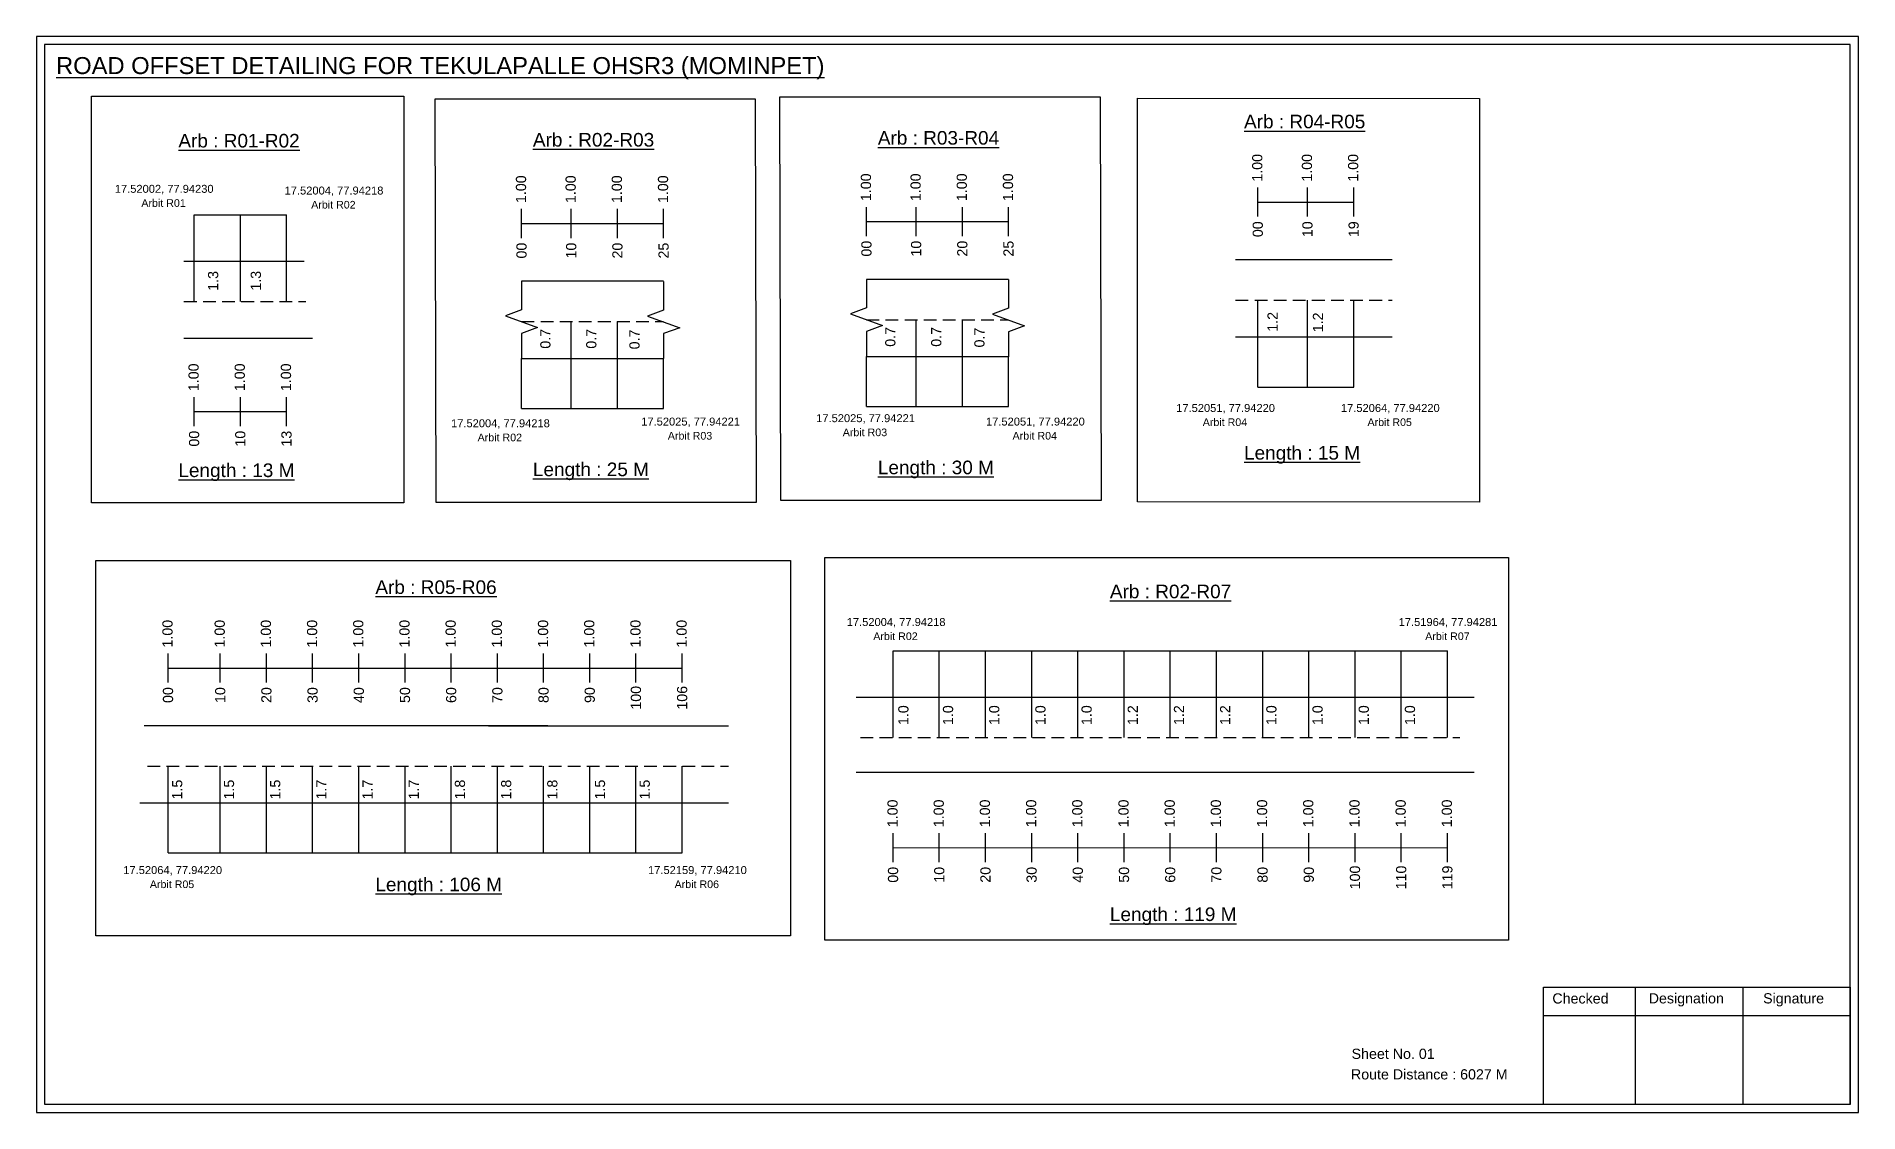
# Model space of a CAD drawing. Header units: inches. Extents: x 1972 to 9977, y 79 to 2755.
# Drawn here: x 5839 to 6375, y 180 to 497 of the extents above; entities that cross this region are included whole.
import ezdxf

# ---------------------------------------------------------------- set-up
doc = ezdxf.new("R2010")
doc.units = ezdxf.units.IN
doc.header["$MEASUREMENT"] = 0
doc.linetypes.add('DASHED2', pattern=[0.375, 0.25, -0.125])
doc.layers.add('PDF_Geometry', color=7, linetype='Continuous')
doc.layers.add('PDF_Text', color=5, linetype='Continuous')
doc.styles.add('PDF Arial', font='arial.ttf')
doc.styles.get("Standard").update_dxf_attribs({"font": 'arial.ttf'})

msp = doc.modelspace()

# ---------------------------------------------------------------- texts
at = {"color": 242, "true_color": 0xcd2027}
for s, height, p in [('%%UROAD OFFSET DETAILING FOR TEKULAPALLE OHSR3 (MOMINPET)', 5, (5844.68, 485.62)), ('%%UArb : R04-R05', 4, (6194.44, 469.65)), ('%%UArb : R01-R02', 4, (5880.69, 464.01)), ('%%UArb : R02-R03', 4, (5985.07, 464.28)), ('%%UArb : R03-R04', 4, (6086.63, 464.85)), ('%%ULength : 15 M', 4, (6194.44, 372.15)), ('%%ULength : 13 M', 4, (5880.69, 367.01)), ('%%ULength : 25 M', 4, (5985.07, 367.28)), ('%%ULength : 30 M', 4, (6086.63, 367.85)), ('%%UArb : R05-R06', 4, (5938.69, 332.61)), ('%%UArb : R02-R07', 4, (6154.95, 331.34)), ('%%ULength : 106 M', 4, (5938.69, 245.11)), ('%%ULength : 119 M', 4, (6154.95, 236.34))]:
    msp.add_text(s, height=height, dxfattribs=at).set_placement(p)
at = {"color": 217, "true_color": 0x93278f}
for s, p in [('1.00', (6199.83, 453.94)), ('1.00', (6214.46, 453.94)), ('1.00', (6228.06, 453.94)), ('1.00', (6084.61, 448.22)), ('1.00', (6099.24, 448.22)), ('1.00', (6112.84, 448.22)), ('1.00', (6126.44, 448.22)), ('1.00', (5983.06, 447.65)), ('1.00', (5997.68, 447.65)), ('1.00', (6011.28, 447.65)), ('1.00', (6024.88, 447.65)), ('00', (6199.98, 437.62)), ('10', (6214.61, 437.62)), ('19', (6228.21, 437.62)), ('00', (5983.21, 431.33)), ('10', (5997.84, 431.33)), ('20', (6011.44, 431.33)), ('25', (6025.04, 431.33)), ('00', (6084.76, 431.9)), ('10', (6099.39, 431.9)), ('20', (6112.99, 431.9)), ('25', (6126.59, 431.9)), ('1.00', (5886.66, 392.29)), ('1.00', (5900.26, 392.29)), ('1.00', (5913.86, 392.29)), ('00', (5886.81, 375.97)), ('10', (5900.41, 375.97)), ('13', (5914.01, 375.97)), ('1.00', (5878.98, 316.83)), ('1.00', (5894.35, 316.83)), ('1.00', (5907.95, 316.83)), ('1.00', (5921.55, 316.83)), ('1.00', (5935.15, 316.83)), ('1.00', (5948.75, 316.83)), ('1.00', (5962.35, 316.83)), ('1.00', (5975.95, 316.83)), ('1.00', (5989.55, 316.83)), ('1.00', (6003.15, 316.83)), ('1.00', (6016.75, 316.83)), ('1.00', (6030.35, 316.83)), ('00', (5879.13, 300.51)), ('10', (5894.5, 300.51)), ('20', (5908.1, 300.51)), ('30', (5921.7, 300.51)), ('40', (5935.3, 300.51)), ('50', (5948.9, 300.51)), ('60', (5962.5, 300.51)), ('70', (5976.1, 300.51)), ('80', (5989.7, 300.51)), ('90', (6003.3, 300.51)), ('100', (6016.9, 298.55)), ('106', (6030.5, 298.55)), ('1.00', (6092.45, 263.94)), ('1.00', (6106.05, 263.94)), ('1.00', (6119.65, 263.94)), ('1.00', (6133.25, 263.94)), ('1.00', (6146.85, 263.94)), ('1.00', (6160.45, 263.94)), ('1.00', (6174.05, 263.94)), ('1.00', (6187.65, 263.94)), ('1.00', (6201.25, 263.94)), ('1.00', (6214.85, 263.94)), ('1.00', (6228.45, 263.94)), ('1.00', (6242.05, 263.94)), ('1.00', (6255.65, 263.94)), ('100', (6228.6, 245.66)), ('110', (6242.2, 245.66)), ('119', (6255.8, 245.67)), ('00', (6092.6, 247.62)), ('10', (6106.2, 247.62)), ('20', (6119.8, 247.62)), ('30', (6133.4, 247.62)), ('40', (6147, 247.62)), ('50', (6160.6, 247.62)), ('60', (6174.2, 247.62)), ('70', (6187.8, 247.62)), ('80', (6201.4, 247.62)), ('90', (6215, 247.62))]:
    msp.add_text(s, height=3, rotation=90, dxfattribs=at).set_placement(p)
at = {"color": 5}
for s, height, p in [('17.52002, 77.94230', 2.34, (5861.97, 450.67)), ('17.52004, 77.94218', 2.34, (5911.97, 450.17)), ('Arbit R01', 2.246, (5869.79, 446.54)), ('Arbit R02', 2.246, (5919.79, 446.04)), ('17.52051, 77.94220', 2.34, (6174.47, 386.17)), ('17.52064, 77.94220', 2.34, (6222.97, 386.17)), ('17.52004, 77.94218', 2.34, (5960.97, 381.67)), ('17.52025, 77.94221', 2.34, (6016.97, 382.17)), ('17.52025, 77.94221', 2.34, (6068.47, 383.17)), ('Arbit R03', 2.246, (6076.29, 379.04)), ('17.52051, 77.94220', 2.34, (6118.47, 382.17)), ('Arbit R04', 2.246, (6182.29, 382.04)), ('Arbit R05', 2.246, (6230.79, 382.04)), ('Arbit R02', 2.246, (5968.79, 377.54)), ('Arbit R03', 2.246, (6024.79, 378.04)), ('Arbit R04', 2.246, (6126.29, 378.04)), ('17.52004, 77.94218', 2.34, (6077.47, 323.17)), ('17.51964, 77.94281', 2.34, (6239.97, 323.17)), ('Arbit R02', 2.246, (6085.29, 319.04)), ('Arbit R07', 2.246, (6247.79, 319.04)), ('17.52064, 77.94220', 2.34, (5864.47, 250.17)), ('17.52159, 77.94210', 2.34, (6018.97, 250.17)), ('Arbit R05', 2.246, (5872.29, 246.04)), ('Arbit R06', 2.246, (6026.79, 246.04))]:
    msp.add_text(s, height=height, dxfattribs=at).set_placement(p)
for s, p in [('1.3', (5892.41, 421.84)), ('1.3', (5905, 421.87)), ('1.2', (6204.35, 409.78)), ('1.2', (6217.71, 409.62)), ('0.7', (5990.24, 404.79)), ('0.7', (6003.76, 404.79)), ('0.7', (6016.47, 404.59)), ('0.7', (6091.8, 405.36)), ('0.7', (6105.32, 405.36)), ('0.7', (6118.03, 405.15)), ('1.0', (6095.64, 294.02)), ('1.0', (6108.79, 294.02)), ('1.0', (6122.39, 294.02)), ('1.0', (6135.99, 294.02)), ('1.0', (6149.59, 294.02)), ('1.2', (6163.19, 294.02)), ('1.2', (6176.79, 294.02)), ('1.2', (6190.39, 294.02)), ('1.0', (6203.99, 294.02)), ('1.0', (6217.59, 294.02)), ('1.0', (6231.19, 294.02)), ('1.0', (6244.79, 294.02)), ('1.5', (5881.83, 272.12)), ('1.5', (5897.09, 272.12)), ('1.5', (5910.69, 272.12)), ('1.7', (5924.29, 272.12)), ('1.7', (5937.89, 272.12)), ('1.7', (5951.49, 272.12)), ('1.8', (5965.09, 272.12)), ('1.8', (5978.69, 272.12)), ('1.8', (5992.29, 272.12)), ('1.5', (6006.32, 272.12)), ('1.5', (6019.49, 272.12))]:
    msp.add_text(s, height=3, rotation=90).set_placement(p)
for s, p in [('Sheet No. 01', (6226.11, 195.77)), ('Route Distance : 6027 M', (6225.92, 189.72))]:
    msp.add_text(s, height=3).set_placement(p)
at = {"layer": 'PDF_Text', "color": 7, "attachment_point": 7, "style": 'PDF Arial'}
for s, insert, char_height in [('Checked', (6285.22, 212.02), 3.001), ('Designation', (6313.59, 211.19), 3.0006), ('Signature', (6347.27, 211.19), 3.001)]:
    msp.add_mtext(s, dxfattribs=dict(at, insert=insert, char_height=char_height))

# ---------------------------------------------------------------- linework, layer by layer
at = {"color": 217, "true_color": 0x93278f}
for p, q in [((6198.5, 443.65), (6198.5, 452.2)), ((6213.13, 443.65), (6213.13, 452.2)), ((6226.73, 443.65), (6226.73, 452.2)), ((5981.73, 437.36), (5981.73, 445.91)), ((5996.36, 437.36), (5996.36, 445.91)), ((6009.96, 437.36), (6009.96, 445.91)), ((6023.56, 437.36), (6023.56, 445.91)), ((6083.28, 437.93), (6083.28, 446.48)), ((6097.91, 437.93), (6097.91, 446.48)), ((6111.51, 437.93), (6111.51, 446.48)), ((6125.11, 437.93), (6125.11, 446.48)), ((6198.5, 447.92), (6226.73, 447.94)), ((5981.73, 441.63), (6023.56, 441.63)), ((6083.28, 442.2), (6125.11, 442.2)), ((5885.33, 382), (5885.33, 390.55)), ((5885.33, 386.26), (5912.53, 386.27)), ((5898.93, 381.99), (5898.93, 390.55)), ((5912.53, 381.99), (5912.53, 390.55)), ((5877.66, 306.53), (5877.66, 315.09)), ((5893.02, 306.53), (5893.02, 315.09)), ((5906.62, 306.53), (5906.62, 315.09)), ((5920.22, 306.53), (5920.22, 315.09)), ((5933.82, 306.53), (5933.82, 315.09)), ((5947.42, 306.53), (5947.42, 315.09)), ((5961.02, 306.53), (5961.02, 315.09)), ((5974.62, 306.53), (5974.62, 315.09)), ((5988.22, 306.53), (5988.22, 315.09)), ((6001.82, 306.53), (6001.82, 315.09)), ((6015.42, 306.53), (6015.42, 315.09)), ((6029.02, 306.53), (6029.02, 315.09)), ((5877.66, 310.8), (6029.02, 310.8)), ((6091.13, 253.64), (6091.13, 262.2)), ((6091.13, 257.91), (6254.33, 257.95)), ((6104.73, 253.64), (6104.73, 262.2)), ((6118.33, 253.64), (6118.33, 262.2)), ((6131.93, 253.64), (6131.93, 262.2)), ((6145.53, 253.64), (6145.53, 262.2)), ((6159.13, 253.64), (6159.13, 262.2)), ((6172.73, 253.64), (6172.73, 262.2)), ((6186.33, 253.64), (6186.33, 262.2)), ((6199.93, 253.64), (6199.93, 262.2)), ((6213.53, 253.64), (6213.53, 262.2)), ((6227.13, 253.64), (6227.13, 262.2)), ((6240.73, 253.64), (6240.73, 262.2)), ((6254.33, 253.64), (6254.33, 262.2))]:
    msp.add_line(p, q, dxfattribs=at)
at = {"color": 5}
for p, q in [((5885.33, 444.23), (5912.53, 444.23)), ((6198.5, 393.5), (6226.73, 393.5)), ((5981.73, 387.21), (6023.56, 387.21)), ((6083.28, 387.78), (6125.11, 387.78)), ((6091.13, 315.88), (6254.33, 315.88)), ((5877.66, 256.39), (6029.02, 256.39))]:
    msp.add_line(p, q, dxfattribs=at)
for p, q in [((5885.33, 418.69), (5885.33, 444.23)), ((5898.93, 418.69), (5898.93, 444.23)), ((5912.53, 418.69), (5912.53, 444.23)), ((5882.33, 430.58), (5917.76, 430.58)), ((6238.03, 430.92), (6191.95, 430.92)), ((6023.56, 424.63), (5981.73, 424.63)), ((6125.11, 425.2), (6083.28, 425.2)), ((6198.5, 393.5), (6198.5, 419.04)), ((6213.13, 393.5), (6213.13, 419.04)), ((6226.73, 393.5), (6226.73, 419.04)), ((6097.91, 387.78), (6097.91, 413.32)), ((6111.51, 387.78), (6111.51, 413.32)), ((5882.33, 407.89), (5920.15, 407.89)), ((5996.36, 387.21), (5996.36, 412.75)), ((6009.96, 387.21), (6009.96, 412.75)), ((6191.95, 408.24), (6224.06, 408.24)), ((6224.06, 408.24), (6238.03, 408.24)), ((6083.28, 402.52), (6108.84, 402.52)), ((6083.28, 387.78), (6083.28, 402.52)), ((6108.84, 402.52), (6125.11, 402.52)), ((6125.11, 387.78), (6125.11, 402.52)), ((5981.73, 401.95), (6007.29, 401.95)), ((5981.73, 387.21), (5981.73, 401.95)), ((6007.29, 401.95), (6023.56, 401.95)), ((6023.56, 387.21), (6023.56, 401.95)), ((6091.13, 290.34), (6091.13, 315.88)), ((6104.73, 290.34), (6104.73, 315.88)), ((6118.33, 290.34), (6118.33, 315.88)), ((6131.93, 290.34), (6131.93, 315.88)), ((6145.53, 290.34), (6145.53, 315.88)), ((6159.13, 290.34), (6159.13, 315.88)), ((6172.73, 290.34), (6172.73, 315.88)), ((6186.33, 290.34), (6186.33, 315.88)), ((6199.93, 290.34), (6199.93, 315.88)), ((6213.53, 290.34), (6213.53, 315.88)), ((6227.13, 290.34), (6227.13, 315.88)), ((6240.73, 290.34), (6240.73, 315.88)), ((6254.33, 290.34), (6254.33, 315.88)), ((6080.25, 302.23), (6262.15, 302.23)), ((5989.43, 293.81), (5870.57, 293.81)), ((5971.95, 293.81), (6042.62, 293.81)), ((5877.66, 256.39), (5877.66, 281.93)), ((5893.02, 256.39), (5893.02, 281.93)), ((5906.62, 256.39), (5906.62, 281.93)), ((5920.22, 256.39), (5920.22, 281.93)), ((5933.82, 256.39), (5933.82, 281.93)), ((5947.42, 256.39), (5947.42, 281.93)), ((5961.02, 256.39), (5961.02, 281.93)), ((5974.62, 256.39), (5974.62, 281.93)), ((5988.22, 256.39), (5988.22, 281.93)), ((6001.82, 256.39), (6001.82, 281.93)), ((6015.42, 256.39), (6015.42, 281.93)), ((6029.02, 256.39), (6029.02, 281.93)), ((6262.15, 280.04), (6080.25, 280.04)), ((5869.37, 271.12), (6042.62, 271.12))]:
    msp.add_line(p, q)
at = {"linetype": 'DASHED2', "ltscale": 15}
for p, q in [((5882.33, 418.69), (5918.24, 418.69)), ((6191.95, 419.04), (6238.03, 419.04)), ((6083.28, 413.32), (6125.11, 413.32)), ((5981.73, 412.75), (6023.56, 412.75)), ((6081.52, 290.34), (6257.94, 290.34)), ((5871.59, 281.93), (6042.62, 281.93))]:
    msp.add_line(p, q, dxfattribs=at)
for points in [[(5855.12, 479.07), (5947.06, 479.07), (5947.06, 359.47), (5855.12, 359.47)], [(5956.27, 478.36), (6050.51, 478.36), (6050.79, 359.54), (5956.55, 359.54)], [(6057.82, 478.93), (6152.06, 478.93), (6152.35, 360.1), (6058.1, 360.1)], [(6163.07, 478.54), (6263.8, 478.45), (6263.8, 359.63), (6163.07, 359.72)], [(6071.03, 343.36), (6272.27, 343.36), (6272.27, 230.68), (6071.03, 230.68)], [(5856.34, 342.48), (6060.9, 342.48), (6060.9, 231.98), (5856.34, 231.98)]]:
    msp.add_lwpolyline(points, close=True)
at = {"linetype": 'Continuous'}
for points in [[(5981.73, 424.63), (5981.73, 416.2), (5976.99, 414.48), (5986.47, 411.02), (5981.73, 409.3), (5981.73, 401.95)], [(6023.56, 424.56), (6023.56, 416.12), (6018.81, 414.4), (6028.3, 410.95), (6023.56, 409.22), (6023.56, 401.87)], [(6083.28, 425.2), (6083.28, 416.77), (6078.54, 415.04), (6088.03, 411.59), (6083.28, 409.87), (6083.28, 402.52)], [(6125.11, 425.12), (6125.11, 416.69), (6120.37, 414.97), (6129.85, 411.51), (6125.11, 409.79), (6125.11, 402.44)]]:
    msp.add_lwpolyline(points, dxfattribs=at)
at = {"layer": 'PDF_Geometry'}
for points in [[(5838.9, 496.69), (5838.9, 179.98), (6375.37, 179.98), (6375.37, 496.69)], [(5841.23, 494.36), (5841.23, 182.4), (6372.95, 182.4), (6372.95, 494.36)]]:
    msp.add_lwpolyline(points, close=True, dxfattribs=at)
at = {"layer": 'PDF_Geometry', "color": 242, "true_color": 0xcc1f26}
msp.add_lwpolyline([(6372.95, 182.3), (6282.61, 182.3), (6282.61, 216.91), (6372.95, 216.91)], close=True, dxfattribs=at)
for points in [[(6309.59, 216.91), (6309.59, 182.3)], [(6341.32, 216.91), (6341.32, 182.3)], [(6282.61, 208.54), (6372.95, 208.54)]]:
    msp.add_lwpolyline(points, dxfattribs=at)

msp.set_redraw_order([(e.dxf.handle, doc.entitydb.next_handle()) for e in msp.query("TEXT MTEXT ATTDEF DIMENSION ARC_DIMENSION")])  # texts and dimensions are drawn at this point

doc.saveas('drawing.dxf')
